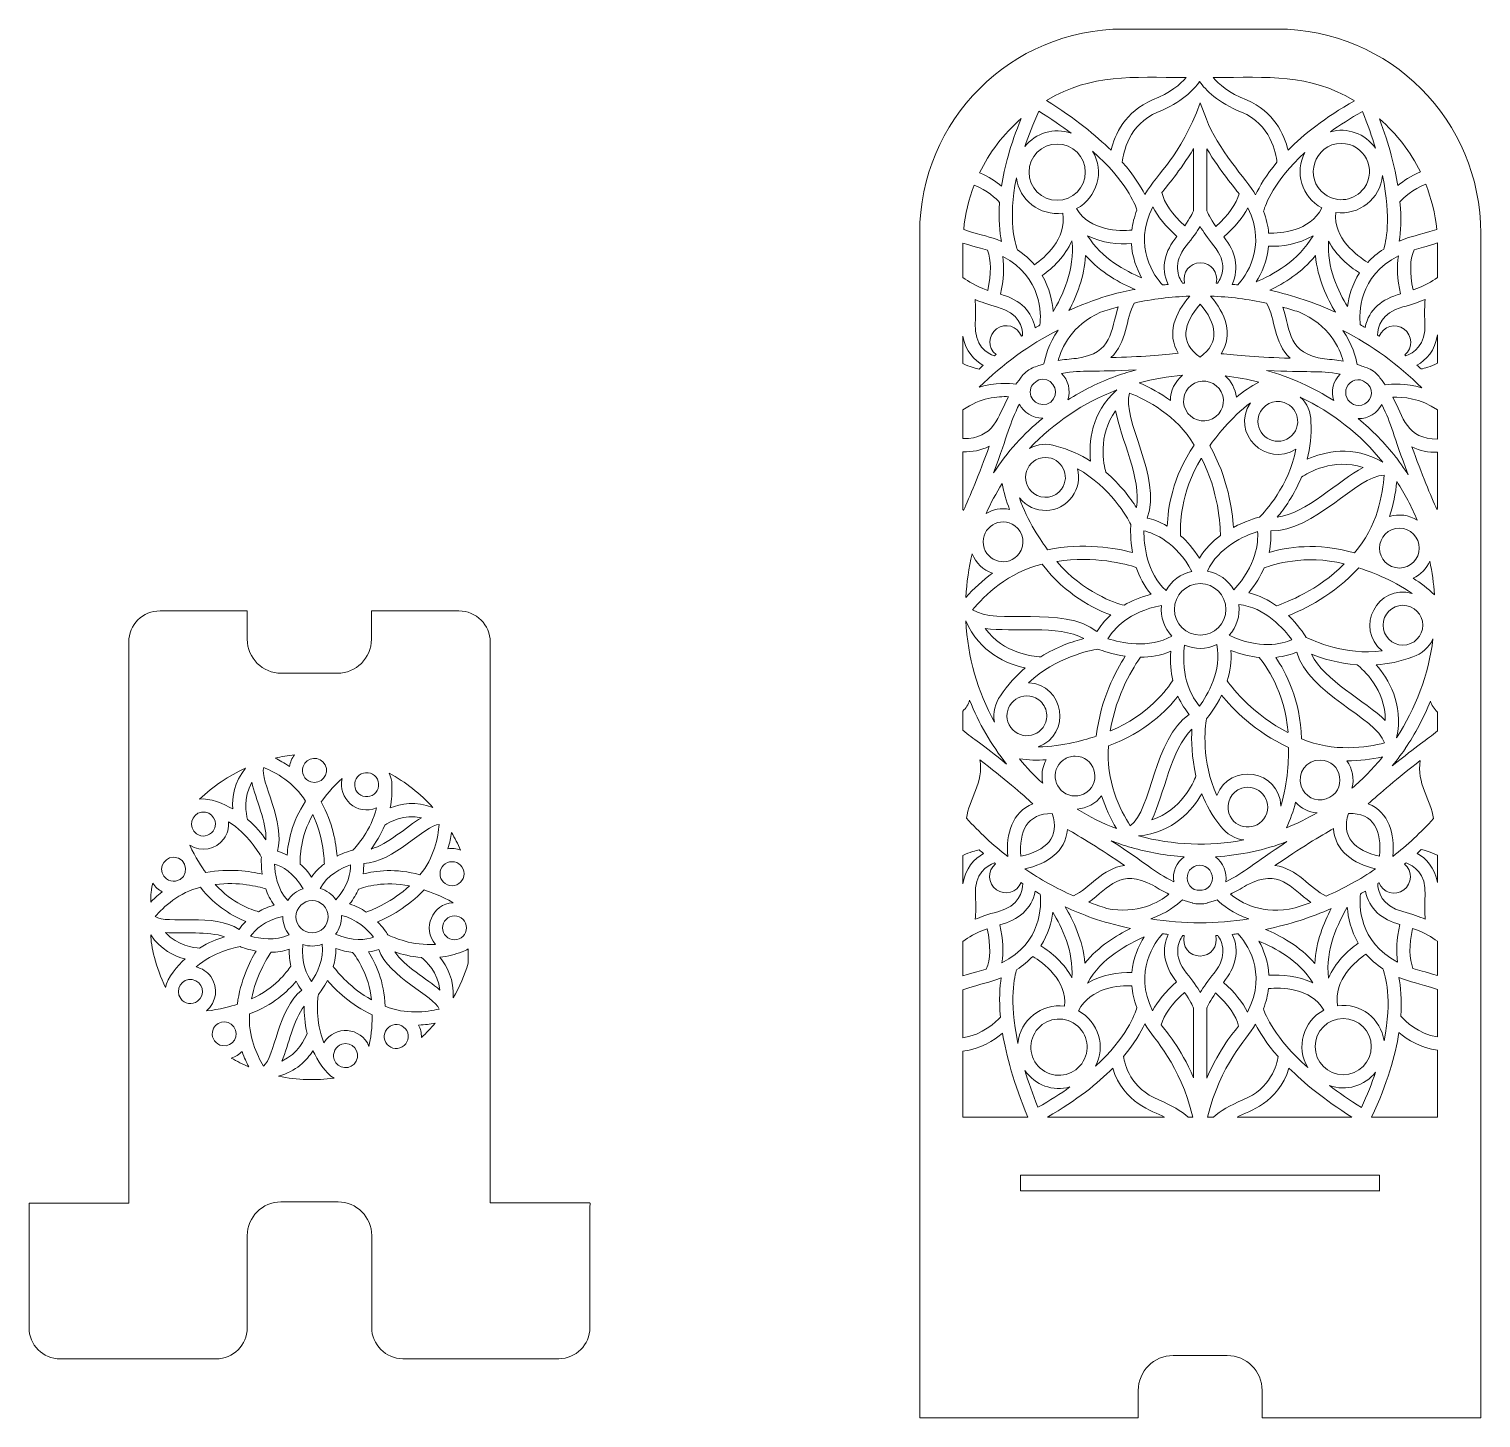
# Model space of a CAD drawing. Header units: inches. Extents: x 99 to 759, y 69 to 701.
import ezdxf

# ---------------------------------------------------------------- set-up
doc = ezdxf.new("R2010")
doc.units = ezdxf.units.IN
doc.header["$MEASUREMENT"] = 0
doc.layers.add('_U+0421_U+043B_U+043E_U+0439 1', color=7, linetype='Continuous')

# ---------------------------------------------------------------- blocks, each defined once
blk = doc.blocks.new('block 2')
at = {"layer": '_U+0421_U+043B_U+043E_U+0439 1', "color": 1, "lineweight": 9, "true_color": 0xff0000}
blk.add_lwpolyline([(713.13, 172.67), (549.69, 172.67), (549.69, 179.77), (713.03, 179.77), (713.03, 172.67), (713.13, 172.67)], dxfattribs=at)
for points, knots in [([(759.05, 608.11), (759.16, 659.44), (717.66, 701.04), (666.33, 701.04), (666.33, 701.04), (596.52, 701.04), (596.52, 701.04), (545.28, 701.04), (503.8, 659.56), (503.8, 608.31), (503.8, 608.31), (503.8, 69.39), (503.8, 69.39), (503.8, 69.39), (603.25, 69.39), (603.25, 69.39), (603.25, 69.39), (603.25, 81.92), (603.25, 81.92), (603.25, 90.67), (610.37, 97.79), (619.11, 97.79), (619.11, 97.79), (643.74, 97.79), (643.74, 97.79), (652.49, 97.79), (659.6, 90.67), (659.6, 81.92), (659.6, 81.92), (659.6, 69.39), (659.6, 69.39), (659.6, 69.39), (759.05, 69.39), (759.05, 69.39), (759.05, 69.39), (759.05, 608.11), (759.05, 608.11), (759.05, 608.11), (759.05, 608.11), (759.05, 608.11)], [0, 0, 0, 0, 1, 1, 1, 2, 2, 2, 3, 3, 3, 4, 4, 4, 5, 5, 5, 6, 6, 6, 7, 7, 7, 8, 8, 8, 9, 9, 9, 10, 10, 10, 11, 11, 11, 12, 12, 12, 13, 13, 13, 13]), ([(624.97, 678.98), (622.44, 675.96), (617.88, 672.04), (609.8, 668.78), (597.22, 663.7), (592.58, 652.86), (590.87, 645.9), (584.01, 652.69), (574.55, 660.4), (561.53, 668.58), (582.79, 681.01), (599.81, 678.98), (624.97, 678.98)], [0, 0, 0, 0, 1, 1, 1, 2, 2, 2, 3, 3, 3, 4, 4, 4, 4]), ([(701.64, 668.4), (688.09, 660.73), (678.37, 652.99), (671.41, 645.98), (669.69, 652.94), (665.04, 663.72), (652.5, 668.78), (644.42, 672.04), (639.86, 675.97), (637.34, 678.98), (662.93, 678.98), (680.2, 681.07), (701.64, 668.4)], [0, 0, 0, 0, 1, 1, 1, 2, 2, 2, 3, 3, 3, 4, 4, 4, 4]), ([(631.15, 677.2), (633.9, 673.2), (639.42, 667.59), (650.26, 663.22), (663.49, 657.87), (665.91, 644.4), (666.34, 640.44), (661.39, 634.57), (658.42, 629.45), (656.65, 625.63), (652.68, 632.2), (638.99, 647.22), (634.24, 659.98), (634.24, 659.98), (631.48, 667.54), (631.48, 667.54), (621.86, 642.18), (612.64, 636.36), (606.21, 625.82), (604.36, 629.5), (601.23, 634.52), (595.98, 640.5), (596.42, 644.53), (598.88, 657.9), (612.05, 663.22), (622.88, 667.59), (628.41, 673.2), (631.15, 677.2)], [0, 0, 0, 0, 1, 1, 1, 2, 2, 2, 3, 3, 3, 4, 4, 4, 5, 5, 5, 6, 6, 6, 7, 7, 7, 8, 8, 8, 9, 9, 9, 9]), ([(551.65, 647.6), (553.31, 652.58), (555.4, 657.93), (558.05, 663.69), (563.58, 660.23), (568.41, 656.86), (572.67, 653.63), (564.92, 656.41), (556.58, 653.83), (551.65, 647.6)], [0, 0, 0, 0, 1, 1, 1, 2, 2, 2, 3, 3, 3, 3]), ([(690.66, 654.31), (694.92, 657.36), (699.74, 660.46), (705.24, 663.54), (707.68, 657.49), (709.61, 651.93), (711.16, 646.81), (706.49, 653.66), (698.23, 656.4), (690.66, 654.31)], [0, 0, 0, 0, 1, 1, 1, 2, 2, 2, 3, 3, 3, 3]), ([(550.03, 660.33), (545.03, 648.38), (542.33, 638.13), (541.01, 629.58), (538.56, 631.63), (535.19, 633.96), (531.03, 635.62), (535.49, 644.85), (541.77, 653.18), (550.03, 660.33)], [0, 0, 0, 0, 1, 1, 1, 2, 2, 2, 3, 3, 3, 3]), ([(731.61, 636.04), (727.31, 634.36), (723.84, 631.96), (721.34, 629.85), (719.98, 638.19), (717.43, 648.26), (712.97, 660.21), (720.94, 653.27), (727.12, 645.18), (731.61, 636.04)], [0, 0, 0, 0, 1, 1, 1, 2, 2, 2, 3, 3, 3, 3]), ([(579.15, 635.95), (579.15, 628.9), (573.41, 623.17), (566.36, 623.17), (559.31, 623.17), (553.57, 628.9), (553.57, 635.95), (553.57, 643), (559.31, 648.74), (566.36, 648.74), (573.41, 648.74), (579.15, 643), (579.15, 635.95)], [0, 0, 0, 0, 1, 1, 1, 2, 2, 2, 3, 3, 3, 4, 4, 4, 4]), ([(695.68, 649.01), (706.06, 649.01), (712.14, 637.15), (706.01, 628.71), (701.85, 622.99), (693.86, 621.72), (688.15, 625.88), (678.24, 633.07), (683.21, 649.01), (695.68, 649.01)], [0, 0, 0, 0, 1, 1, 1, 2, 2, 2, 3, 3, 3, 3]), ([(602.66, 618.74), (601.41, 615.55), (600.67, 612.49), (600.33, 609.58), (594.88, 609.15), (581.04, 609.16), (575.22, 619.39), (584.57, 624.42), (588.02, 636.23), (582.5, 645.52), (597.78, 631.7), (601.81, 621.48), (602.66, 618.74)], [0, 0, 0, 0, 1, 1, 1, 2, 2, 2, 3, 3, 3, 4, 4, 4, 4]), ([(628.4, 618.44), (627.97, 617.49), (626.79, 615.05), (624.42, 611.57), (618.53, 616.89), (615.05, 621.95), (614.02, 626.64), (615.81, 629.03), (622.25, 636.48), (628.42, 646.67), (628.42, 646.67), (628.4, 618.44), (628.4, 618.44)], [0, 0, 0, 0, 1, 1, 1, 2, 2, 2, 3, 3, 3, 4, 4, 4, 4]), ([(638.53, 611.3), (636.04, 614.93), (634.82, 617.47), (634.4, 618.43), (634.4, 618.43), (634.42, 646.59), (634.42, 646.59), (640.7, 636.16), (647.1, 628.88), (649.12, 626.13), (647.93, 621.5), (644.38, 616.53), (638.53, 611.3)], [0, 0, 0, 0, 1, 1, 1, 2, 2, 2, 3, 3, 3, 4, 4, 4, 4]), ([(686.79, 619.68), (681.29, 608.91), (668.1, 608.1), (662.56, 608.27), (662.3, 611.42), (661.59, 614.76), (660.27, 618.24), (661.07, 621.07), (664.85, 631.82), (679.02, 644.9), (674.35, 636), (677.47, 624.7), (686.79, 619.68)], [0, 0, 0, 0, 1, 1, 1, 2, 2, 2, 3, 3, 3, 4, 4, 4, 4]), ([(714.91, 600.96), (712.03, 599.11), (709.63, 597.07), (707.64, 594.92), (702.98, 597.77), (691.8, 605.92), (693.09, 617.62), (703.75, 616.16), (713.36, 623.83), (714.34, 634.48), (718.59, 614.32), (715.83, 603.68), (714.91, 600.96)], [0, 0, 0, 0, 1, 1, 1, 2, 2, 2, 3, 3, 3, 4, 4, 4, 4]), ([(528.65, 630.11), (534.5, 627.79), (538.6, 623.81), (540.17, 622.11), (539.62, 614.46), (540.22, 608.57), (541.03, 604.46), (535.22, 606.9), (532.97, 606.87), (523.82, 609.87), (524.5, 616.87), (526.14, 623.66), (528.65, 630.11)], [0, 0, 0, 0, 1, 1, 1, 2, 2, 2, 3, 3, 3, 4, 4, 4, 4]), ([(547.78, 633.32), (549.18, 623.42), (558.33, 615.91), (568.91, 617.36), (570.79, 605.41), (560.59, 597), (556.01, 593.88), (553.94, 596.28), (551.4, 598.56), (548.28, 600.61), (547.24, 603.35), (543.92, 614.24), (547.78, 633.32)], [0, 0, 0, 0, 1, 1, 1, 2, 2, 2, 3, 3, 3, 4, 4, 4, 4]), ([(722.29, 622.49), (723.91, 624.24), (728.07, 628.26), (734.04, 630.53), (736.63, 623.98), (738.32, 617.08), (739.02, 609.95), (729.83, 606.95), (727.69, 607), (721.94, 604.6), (722.61, 608.67), (723.03, 614.57), (722.29, 622.49)], [0, 0, 0, 0, 1, 1, 1, 2, 2, 2, 3, 3, 3, 4, 4, 4, 4]), ([(616.81, 584.92), (615.95, 584.83), (615.1, 584.74), (614.24, 584.64), (610.93, 588.28), (600.43, 601.97), (609.94, 620.23), (612.05, 615.8), (615.66, 611.34), (620.82, 606.74), (615.43, 600.04), (613.22, 592.69), (616.81, 584.92)], [0, 0, 0, 0, 1, 1, 1, 2, 2, 2, 3, 3, 3, 4, 4, 4, 4]), ([(648.52, 584.66), (647.66, 584.76), (646.8, 584.85), (645.94, 584.93), (649.42, 592.49), (647.42, 599.99), (642.13, 606.48), (647.26, 610.99), (650.89, 615.37), (653.07, 619.71), (662.11, 601.73), (651.81, 588.28), (648.52, 584.66)], [0, 0, 0, 0, 1, 1, 1, 2, 2, 2, 3, 3, 3, 4, 4, 4, 4]), ([(631.38, 611.31), (632.79, 608.97), (634.8, 605.97), (637.62, 602.51), (644.06, 594.62), (641.38, 588.36), (639.34, 585.43), (639.12, 585.45), (638.89, 585.45), (638.67, 585.46), (639.94, 590.24), (636.33, 594.79), (631.52, 594.79), (626.71, 594.79), (623.09, 590.25), (624.36, 585.47), (624.05, 585.46), (623.73, 585.44), (623.42, 585.43), (621.37, 588.35), (618.69, 594.62), (625.12, 602.51), (627.95, 605.97), (629.97, 608.97), (631.38, 611.31)], [0, 0, 0, 0, 1, 1, 1, 2, 2, 2, 3, 3, 3, 4, 4, 4, 5, 5, 5, 6, 6, 6, 7, 7, 7, 8, 8, 8, 8]), ([(534.64, 600.43), (536.4, 595.99), (536.45, 589.87), (534.79, 582.2), (528.32, 584.5), (526.45, 586.06), (523.46, 588.07), (523.46, 607.03), (523.45, 601.32), (523.49, 603.67), (529.84, 601.66), (531.68, 601.38), (534.64, 600.43)], [0, 0, 0, 0, 1, 1, 1, 2, 2, 2, 3, 3, 3, 4, 4, 4, 4]), ([(573.06, 604.77), (574.64, 591.89), (568.47, 579.19), (564.51, 572.57), (564.16, 577.22), (562.93, 583.19), (559.51, 588.98), (564.35, 592.26), (570.06, 597.74), (573.06, 604.77)], [0, 0, 0, 0, 1, 1, 1, 2, 2, 2, 3, 3, 3, 3]), ([(600.14, 603.51), (600.5, 597.29), (602.52, 591.99), (604.73, 587.95), (597.53, 590.89), (586.47, 596.79), (580.23, 606.96), (586.76, 603.71), (594.37, 603.08), (600.14, 603.51)], [0, 0, 0, 0, 1, 1, 1, 2, 2, 2, 3, 3, 3, 3]), ([(682.75, 607.06), (676.47, 595.71), (664.01, 589.06), (656.91, 586.04), (659.35, 590), (661.87, 595.55), (662.51, 602.25), (668.35, 602.06), (676.2, 603.13), (682.75, 607.06)], [0, 0, 0, 0, 1, 1, 1, 2, 2, 2, 3, 3, 3, 3]), ([(698.49, 574.82), (694.39, 581.42), (688.9, 592.69), (689.83, 604.62), (693.21, 598.15), (699, 593.16), (703.92, 590.12), (700.55, 584.87), (699.07, 579.39), (698.49, 574.82)], [0, 0, 0, 0, 1, 1, 1, 2, 2, 2, 3, 3, 3, 3]), ([(739.4, 588.06), (736.4, 586.11), (734.52, 584.61), (728.3, 582.37), (726.67, 590.13), (726.82, 596.27), (728.74, 600.67), (731.81, 601.61), (733.46, 601.89), (739.36, 603.76), (739.41, 601.27), (739.4, 606.64), (739.4, 588.06)], [0, 0, 0, 0, 1, 1, 1, 2, 2, 2, 3, 3, 3, 4, 4, 4, 4]), ([(558.52, 566.45), (557.78, 566.03), (557.03, 565.62), (556.29, 565.19), (554.91, 572.21), (550, 577.89), (540.54, 580.43), (542.03, 587.08), (542.39, 592.76), (541.61, 597.55), (559.59, 588.26), (559.05, 571.18), (558.52, 566.45)], [0, 0, 0, 0, 1, 1, 1, 2, 2, 2, 3, 3, 3, 4, 4, 4, 4]), ([(579.28, 598.1), (586.16, 590.21), (595.23, 585.35), (601.78, 582.63), (594.63, 581.17), (588.5, 580.45), (571.72, 573.07), (575.06, 579.33), (578.76, 588.3), (579.28, 598.1)], [0, 0, 0, 0, 1, 1, 1, 2, 2, 2, 3, 3, 3, 3]), ([(692.93, 572.35), (683.9, 576.45), (673.86, 579.89), (663.11, 582.23), (669.48, 585.33), (677.71, 590.41), (683.87, 598), (684.79, 587.62), (689.24, 578.4), (692.93, 572.35)], [0, 0, 0, 0, 1, 1, 1, 2, 2, 2, 3, 3, 3, 3]), ([(721.67, 597.87), (720.78, 593.05), (721.08, 587.33), (722.55, 580.58), (714.24, 578.32), (708.16, 573.68), (706.49, 565.31), (705.74, 565.75), (704.99, 566.18), (704.24, 566.61), (703.7, 571.52), (703.3, 588.7), (721.67, 597.87)], [0, 0, 0, 0, 1, 1, 1, 2, 2, 2, 3, 3, 3, 4, 4, 4, 4]), ([(539.22, 574.57), (549.13, 571.95), (550.6, 565.23), (550.65, 561.69), (550.47, 561.57), (550.29, 561.46), (550.11, 561.34), (548.36, 565.98), (542.73, 567.57), (538.82, 564.72), (534.93, 561.9), (534.67, 556.08), (538.53, 552.96), (538.28, 552.77), (538.05, 552.57), (537.81, 552.38), (534.44, 553.53), (528.54, 557.01), (529.11, 567.22), (529.36, 571.68), (529.23, 575.29), (529, 578.01), (531.51, 576.95), (534.91, 575.71), (539.22, 574.57)], [0, 0, 0, 0, 1, 1, 1, 2, 2, 2, 3, 3, 3, 4, 4, 4, 5, 5, 5, 6, 6, 6, 7, 7, 7, 8, 8, 8, 8]), ([(626.64, 579.57), (619.88, 571.76), (616.07, 562.36), (621.48, 553.57), (615.15, 552.9), (603.85, 551.91), (590.83, 551.59), (598.32, 558.61), (597.45, 569.17), (601.46, 576.44), (609.69, 578.22), (618.11, 579.28), (626.64, 579.57)], [0, 0, 0, 0, 1, 1, 1, 2, 2, 2, 3, 3, 3, 4, 4, 4, 4]), ([(631.39, 551.86), (621.91, 558.3), (623.68, 567.15), (631.41, 575.92), (638.95, 567.22), (640.55, 558.38), (631.39, 551.86)], [0, 0, 0, 0, 1, 1, 1, 2, 2, 2, 2]), ([(661.63, 576.38), (665.76, 569.08), (664.81, 558.42), (672.37, 551.35), (658.84, 551.67), (647.18, 552.74), (641, 553.4), (646.48, 562.22), (642.96, 571.62), (636.18, 579.57), (644.79, 579.28), (653.31, 578.2), (661.63, 576.38)], [0, 0, 0, 0, 1, 1, 1, 2, 2, 2, 3, 3, 3, 4, 4, 4, 4]), ([(733.66, 567.28), (734.23, 557.11), (728.37, 553.62), (725, 552.45), (724.83, 552.59), (724.66, 552.74), (724.49, 552.88), (728.32, 555.99), (728.07, 561.8), (724.18, 564.62), (720.31, 567.43), (714.71, 565.92), (712.92, 561.3), (712.65, 561.48), (712.39, 561.65), (712.12, 561.82), (712.19, 565.39), (713.71, 572.03), (723.55, 574.63), (727.86, 575.77), (731.26, 577), (733.78, 578.07), (733.54, 575.35), (733.41, 571.74), (733.66, 567.28)], [0, 0, 0, 0, 1, 1, 1, 2, 2, 2, 3, 3, 3, 4, 4, 4, 5, 5, 5, 6, 6, 6, 7, 7, 7, 8, 8, 8, 8]), ([(586.09, 572.21), (588.76, 573.1), (591.45, 573.92), (594.17, 574.66), (590.45, 563.74), (591.94, 553.76), (575.17, 551.24), (572.02, 551.02), (569.23, 550.68), (566.8, 550.26), (568.35, 555.98), (572.93, 566.33), (586.09, 572.21)], [0, 0, 0, 0, 1, 1, 1, 2, 2, 2, 3, 3, 3, 4, 4, 4, 4]), ([(696.44, 550.01), (693.99, 550.43), (691.19, 550.78), (688.02, 550.99), (671.17, 553.53), (672.76, 563.6), (668.97, 574.58), (671.41, 573.9), (673.84, 573.17), (676.24, 572.37), (690.22, 566.57), (694.9, 555.87), (696.44, 550.01)], [0, 0, 0, 0, 1, 1, 1, 2, 2, 2, 3, 3, 3, 4, 4, 4, 4]), ([(566.85, 564.12), (562.52, 557.96), (560.91, 551.87), (560.33, 548.74), (560.33, 548.73), (555.8, 547.23), (555.8, 547.23), (555.8, 547.23), (555.8, 547.23), (555.8, 547.23), (553.89, 546.6), (551.49, 544.8), (550.4, 543.3), (550.4, 543.3), (550.41, 543.3), (550.41, 543.3), (550.41, 543.3), (547.6, 539.5), (547.6, 539.49), (544.44, 539.96), (538.15, 540.37), (530.91, 538.14), (541.52, 548.66), (553.66, 557.42), (566.85, 564.12)], [0, 0, 0, 0, 1, 1, 1, 2, 2, 2, 3, 3, 3, 4, 4, 4, 5, 5, 5, 6, 6, 6, 7, 7, 7, 8, 8, 8, 8]), ([(715.59, 539.25), (715.59, 539.25), (712.79, 543.05), (712.79, 543.06), (712.79, 543.06), (712.79, 543.06), (712.79, 543.06), (711.54, 544.74), (709.04, 546.43), (707.4, 546.99), (707.4, 546.99), (707.37, 546.92), (707.37, 546.92), (704.21, 548.02), (704.62, 547.95), (702.86, 548.49), (702.28, 551.64), (700.65, 557.77), (696.28, 563.96), (709.46, 557.22), (721.6, 548.45), (732.19, 537.9), (724.98, 540.11), (718.74, 539.71), (715.59, 539.25)], [0, 0, 0, 0, 1, 1, 1, 2, 2, 2, 3, 3, 3, 4, 4, 4, 5, 5, 5, 6, 6, 6, 7, 7, 7, 8, 8, 8, 8]), ([(739.4, 549.05), (736.24, 547.52), (733.47, 546.77), (731.95, 546.44), (731.32, 547.02), (730.68, 547.59), (730.04, 548.16), (734.19, 550.48), (738.28, 554.78), (739.4, 561.96), (739.4, 561.96), (739.4, 549.05), (739.4, 549.05), (739.4, 549.05), (739.4, 549.05), (739.4, 549.05)], [0, 0, 0, 0, 1, 1, 1, 2, 2, 2, 3, 3, 3, 4, 4, 4, 5, 5, 5, 5]), ([(523.46, 561.39), (524.68, 554.5), (528.69, 550.35), (532.75, 548.09), (532.11, 547.52), (531.47, 546.95), (530.84, 546.37), (529.33, 546.69), (526.59, 547.42), (523.46, 548.93), (523.46, 548.93), (523.46, 561.39), (523.46, 561.39)], [0, 0, 0, 0, 1, 1, 1, 2, 2, 2, 3, 3, 3, 4, 4, 4, 4]), ([(554.33, 537.92), (554.88, 539.6), (557.62, 541.83), (559.72, 541.83), (565.21, 541.83), (567.69, 534.91), (563.41, 531.42), (558.83, 528), (552.57, 532.49), (554.33, 537.92)], [0, 0, 0, 0, 1, 1, 1, 2, 2, 2, 3, 3, 3, 3]), ([(602.28, 546.04), (599.83, 545.38), (596.35, 544.34), (593.1, 543.18), (593.1, 543.18), (593.1, 543.16), (593.1, 543.16), (585.36, 540.35), (578.02, 536.72), (571.17, 532.37), (572.64, 536.83), (571.35, 541.39), (568.37, 544.42), (578.45, 546.11), (582.7, 544.98), (602.28, 546.04)], [0, 0, 0, 0, 1, 1, 1, 2, 2, 2, 3, 3, 3, 4, 4, 4, 5, 5, 5, 5]), ([(617.88, 532.08), (613.21, 535.48), (608.75, 537.94), (603.65, 540.19), (610.03, 541.91), (616.64, 543.06), (623.43, 543.57), (619.91, 540.71), (617.94, 536.48), (617.88, 532.08)], [0, 0, 0, 0, 1, 1, 1, 2, 2, 2, 3, 3, 3, 3]), ([(628.83, 539.97), (633.27, 542.23), (638.72, 540.48), (640.99, 536.01), (643.26, 531.56), (641.49, 526.11), (637.04, 523.84), (632.57, 521.57), (627.14, 523.35), (624.87, 527.8), (622.6, 532.24), (624.36, 537.69), (628.83, 539.97)], [0, 0, 0, 0, 1, 1, 1, 2, 2, 2, 3, 3, 3, 4, 4, 4, 4]), ([(647.87, 533.61), (647.43, 537.49), (645.56, 540.87), (642.81, 543.26), (648.03, 542.7), (653.14, 541.77), (658.1, 540.49), (654.46, 538.61), (651.02, 536.21), (647.87, 533.61)], [0, 0, 0, 0, 1, 1, 1, 2, 2, 2, 3, 3, 3, 3]), ([(692.2, 532.05), (682.85, 538.05), (672.57, 542.71), (661.61, 545.76), (680.61, 544.76), (685.13, 545.85), (695.11, 544.13), (691.98, 541.02), (690.78, 536.39), (692.2, 532.05)], [0, 0, 0, 0, 1, 1, 1, 2, 2, 2, 3, 3, 3, 3]), ([(708.77, 538.23), (710.63, 534.33), (707.75, 529.86), (703.48, 529.86), (700.24, 529.86), (697.61, 532.49), (697.61, 535.72), (697.61, 539.27), (700.78, 542.1), (704.43, 541.5), (706.41, 540.63), (707.02, 540.26), (708.77, 538.23)], [0, 0, 0, 0, 1, 1, 1, 2, 2, 2, 3, 3, 3, 4, 4, 4, 4]), ([(593.53, 536.91), (581.65, 526.42), (580.67, 512.95), (581.52, 504.57), (577.01, 507.4), (571.8, 509.81), (565.88, 511.39), (561.87, 512.75), (557.48, 512.33), (553.81, 510.33), (564.78, 521.95), (578.33, 531.12), (593.53, 536.91)], [0, 0, 0, 0, 1, 1, 1, 2, 2, 2, 3, 3, 3, 4, 4, 4, 4]), ([(628.7, 511.81), (618.71, 497.24), (616.69, 482.89), (616.45, 474.97), (612.95, 477), (609.75, 478.09), (607.35, 478.67), (614.12, 497.26), (595.54, 523.48), (599.27, 535.51), (606.92, 532.48), (620.75, 525.4), (628.7, 511.81)], [0, 0, 0, 0, 1, 1, 1, 2, 2, 2, 3, 3, 3, 4, 4, 4, 4]), ([(523.46, 527.81), (531.42, 533.45), (539.46, 534.09), (544.15, 533.82), (539.45, 524.98), (537.81, 514.57), (523.46, 514.8), (523.46, 514.8), (523.46, 527.81), (523.46, 527.81), (523.46, 527.81), (523.46, 527.81), (523.46, 527.81)], [0, 0, 0, 0, 1, 1, 1, 2, 2, 2, 3, 3, 3, 4, 4, 4, 4]), ([(549.2, 530.5), (551.15, 526.75), (555.07, 524.1), (559.77, 524.1), (551.12, 516.97), (543.56, 508.57), (537.35, 499.19), (544.26, 517.15), (544.52, 521.52), (549.2, 530.5)], [0, 0, 0, 0, 1, 1, 1, 2, 2, 2, 3, 3, 3, 3]), ([(674.98, 510.01), (671.76, 493.24), (660.94, 481.59), (658.44, 479.08), (656.53, 478.59), (651.78, 477.2), (646.51, 474.38), (646.07, 482.14), (644.07, 497.01), (635.79, 511.51), (638.33, 515.1), (645.36, 524.38), (654.32, 531.04), (645.01, 517.32), (661.46, 501.23), (674.98, 510.01)], [0, 0, 0, 0, 1, 1, 1, 2, 2, 2, 3, 3, 3, 4, 4, 4, 5, 5, 5, 5]), ([(670.88, 514.55), (663.74, 510.92), (655.67, 517.75), (658.16, 525.41), (659.7, 530.15), (664.81, 532.76), (669.56, 531.22), (677.23, 528.73), (678.01, 518.19), (670.88, 514.55)], [0, 0, 0, 0, 1, 1, 1, 2, 2, 2, 3, 3, 3, 3]), ([(680.16, 505.42), (681.46, 510.59), (682.15, 516.29), (681.82, 522.41), (681.87, 526.69), (680.07, 530.77), (676.98, 533.64), (691.62, 526.71), (704.43, 516.54), (714.51, 504.07), (700.91, 512.03), (687.85, 508.82), (680.16, 505.42)], [0, 0, 0, 0, 1, 1, 1, 2, 2, 2, 3, 3, 3, 4, 4, 4, 4]), ([(726.09, 498.3), (724.53, 500.7), (721.23, 505.34), (720.46, 506.34), (720.46, 506.34), (720.4, 506.3), (720.4, 506.3), (715.37, 512.75), (709.66, 518.64), (703.37, 523.86), (707.96, 523.81), (711.99, 526.4), (714, 530.25), (718.74, 521.15), (718.96, 516.75), (726.09, 498.3)], [0, 0, 0, 0, 1, 1, 1, 2, 2, 2, 3, 3, 3, 4, 4, 4, 5, 5, 5, 5]), ([(739.4, 514.55), (725.42, 514.44), (723.67, 524.84), (719.05, 533.55), (723.68, 533.79), (731.58, 533.17), (739.4, 527.79), (739.4, 527.79), (739.4, 514.55), (739.4, 514.55)], [0, 0, 0, 0, 1, 1, 1, 2, 2, 2, 3, 3, 3, 3]), ([(602.43, 483.38), (599.68, 487.73), (595.12, 493.87), (588.5, 499.46), (587.56, 502.82), (584.64, 516.08), (592.97, 527.48), (595.06, 515.13), (604.91, 496.3), (602.43, 483.38)], [0, 0, 0, 0, 1, 1, 1, 2, 2, 2, 3, 3, 3, 3]), ([(535.44, 511.35), (530.95, 498.59), (526.33, 487.83), (523.79, 482.15), (523.68, 482.28), (523.57, 482.41), (523.46, 482.54), (523.46, 482.54), (523.46, 508.82), (523.46, 508.82), (527.72, 508.75), (531.65, 509.26), (535.44, 511.35)], [0, 0, 0, 0, 1, 1, 1, 2, 2, 2, 3, 3, 3, 4, 4, 4, 4]), ([(739.1, 482.58), (736.51, 488.4), (732.08, 498.83), (727.75, 511.1), (731.4, 509.09), (735.23, 508.53), (739.4, 508.56), (739.4, 508.56), (739.4, 482.93), (739.4, 482.93), (739.3, 482.81), (739.2, 482.7), (739.1, 482.58)], [0, 0, 0, 0, 1, 1, 1, 2, 2, 2, 3, 3, 3, 4, 4, 4, 4]), ([(568.35, 491.83), (565.42, 487.79), (559.75, 486.89), (555.71, 489.83), (548.64, 494.96), (552.3, 506.19), (561.04, 506.19), (568.37, 506.19), (572.7, 497.81), (568.35, 491.83)], [0, 0, 0, 0, 1, 1, 1, 2, 2, 2, 3, 3, 3, 3]), ([(631.94, 505.8), (631.94, 505.8), (631.98, 505.72), (631.98, 505.72), (631.98, 505.72), (632.04, 505.82), (632.04, 505.82), (639.8, 490.67), (640.58, 475.35), (640.62, 470.67), (637.05, 468.03), (633.63, 464.67), (631.07, 460.42), (628.38, 464.71), (625.45, 468.04), (622.51, 470.6), (622.28, 474.79), (622.2, 489.99), (631.94, 505.8)], [0, 0, 0, 0, 1, 1, 1, 2, 2, 2, 3, 3, 3, 4, 4, 4, 5, 5, 5, 6, 6, 6, 6]), ([(666.47, 478.99), (669.76, 482.95), (674.19, 489.19), (677.46, 497.22), (680.41, 499.2), (692.02, 506.1), (705.5, 501.62), (694.39, 495.82), (679.53, 480.62), (666.47, 478.99)], [0, 0, 0, 0, 1, 1, 1, 2, 2, 2, 3, 3, 3, 3]), ([(599.86, 475.77), (599.74, 473.8), (599.59, 468.85), (600.64, 462.98), (593.13, 464.95), (578.37, 467.65), (562.02, 464.25), (559.4, 467.78), (552.75, 477.33), (549.18, 487.9), (555.39, 479.93), (567.39, 480.3), (573.2, 488.3), (573.2, 488.3), (573.2, 488.3), (573.2, 488.3), (575.98, 492.12), (576.69, 496.83), (575.54, 501.07), (590.51, 492.83), (598.25, 478.93), (599.86, 475.77)], [0, 0, 0, 0, 1, 1, 1, 2, 2, 2, 3, 3, 3, 4, 4, 4, 5, 5, 5, 6, 6, 6, 7, 7, 7, 7]), ([(701.62, 462.79), (684.68, 467.79), (670.41, 465.28), (662.8, 463.05), (663.65, 467.01), (663.7, 470.39), (663.51, 472.86), (683.26, 472.16), (702.59, 497.94), (715.07, 498.1), (714.55, 489.89), (712.1, 474.55), (701.62, 462.79)], [0, 0, 0, 0, 1, 1, 1, 2, 2, 2, 3, 3, 3, 4, 4, 4, 4]), ([(541.36, 494.37), (542.02, 490.34), (543.24, 486.35), (544.74, 482.57), (540.92, 483.35), (537.14, 482.62), (534.01, 480.75), (536.14, 485.48), (538.6, 490.03), (541.36, 494.37)], [0, 0, 0, 0, 1, 1, 1, 2, 2, 2, 3, 3, 3, 3]), ([(717.56, 479.34), (719.34, 484.78), (720.3, 489.75), (720.87, 495.32), (724.51, 489.75), (727.64, 483.83), (730.19, 477.61), (726.37, 480.08), (721.74, 480.65), (717.56, 479.34)], [0, 0, 0, 0, 1, 1, 1, 2, 2, 2, 3, 3, 3, 3]), ([(547.06, 475.16), (551.1, 472.22), (552, 466.57), (549.06, 462.52), (544.3, 455.97), (534.05, 458.54), (532.8, 466.42), (531.54, 474.41), (540.59, 479.85), (547.06, 475.16)], [0, 0, 0, 0, 1, 1, 1, 2, 2, 2, 3, 3, 3, 3]), ([(605.79, 472.88), (610.65, 471.7), (620.44, 467.73), (627.62, 454.41), (622.58, 453.3), (618.33, 450.05), (615.9, 445.64), (606.99, 453.64), (605.83, 466.84), (605.79, 472.88)], [0, 0, 0, 0, 1, 1, 1, 2, 2, 2, 3, 3, 3, 3]), ([(634.74, 454.51), (639.6, 465.46), (651.79, 470.65), (657.52, 472.54), (657.9, 467.56), (657.15, 457.01), (646.7, 446.07), (644.15, 450.39), (639.84, 453.54), (634.74, 454.51)], [0, 0, 0, 0, 1, 1, 1, 2, 2, 2, 3, 3, 3, 3]), ([(713, 464.97), (713, 469.96), (717.06, 474.02), (722.05, 474.02), (727.03, 474.02), (731.09, 469.96), (731.09, 464.97), (731.09, 459.98), (727.03, 455.93), (722.05, 455.93), (717.06, 455.93), (713, 459.98), (713, 464.97)], [0, 0, 0, 0, 1, 1, 1, 2, 2, 2, 3, 3, 3, 4, 4, 4, 4]), ([(527.71, 462.4), (529.34, 458.18), (532.74, 454.99), (536.93, 453.58), (532.23, 450.18), (528.52, 446.69), (524.81, 442.55), (525.16, 449.36), (526.15, 455.99), (527.71, 462.4)], [0, 0, 0, 0, 1, 1, 1, 2, 2, 2, 3, 3, 3, 3]), ([(559.54, 457.6), (570.31, 443.6), (583.33, 437.24), (590.8, 434.57), (587.79, 431.87), (585.76, 429.16), (584.46, 427.05), (568.93, 439.2), (538.1, 429.73), (527.91, 436.94), (533.15, 443.27), (544.16, 454.24), (559.54, 457.6)], [0, 0, 0, 0, 1, 1, 1, 2, 2, 2, 3, 3, 3, 4, 4, 4, 4]), ([(566.26, 458.93), (583.07, 461.63), (597.89, 457.63), (602.35, 456.23), (603.76, 452.01), (605.9, 447.73), (609.15, 443.97), (604.24, 442.74), (600.17, 440.98), (596.82, 438.98), (592.77, 440.03), (578.32, 444.61), (566.26, 458.83), (566.26, 458.83), (566.34, 458.84), (566.34, 458.84), (566.34, 458.84), (566.26, 458.93), (566.26, 458.93)], [0, 0, 0, 0, 1, 1, 1, 2, 2, 2, 3, 3, 3, 4, 4, 4, 5, 5, 5, 6, 6, 6, 6]), ([(653.48, 444.66), (656.73, 448.54), (658.99, 452.36), (660.52, 455.94), (664.44, 457.46), (678.87, 462.23), (696.91, 457.85), (696.91, 457.85), (696.85, 457.79), (696.85, 457.79), (696.85, 457.79), (696.97, 457.76), (696.97, 457.76), (684.96, 445.7), (670.63, 440.23), (666.19, 438.74), (662.57, 441.33), (658.32, 443.53), (653.48, 444.66)], [0, 0, 0, 0, 1, 1, 1, 2, 2, 2, 3, 3, 3, 4, 4, 4, 5, 5, 5, 6, 6, 6, 6]), ([(714.23, 418.22), (697.28, 416.1), (682.85, 422.79), (679.69, 424.39), (678.63, 426.06), (675.84, 430.15), (671.54, 434.28), (678.77, 437.1), (692.3, 443.6), (703.53, 455.95), (707.72, 454.64), (718.72, 450.82), (727.82, 444.38), (712.07, 448.91), (701.59, 428.43), (714.23, 418.22)], [0, 0, 0, 0, 1, 1, 1, 2, 2, 2, 3, 3, 3, 4, 4, 4, 5, 5, 5, 5]), ([(737.97, 443.71), (735.06, 446.59), (731.72, 449.11), (728.28, 451.29), (731.69, 452.85), (734.42, 455.64), (735.9, 459.1), (736.95, 454.09), (737.65, 448.95), (737.97, 443.71)], [0, 0, 0, 0, 1, 1, 1, 2, 2, 2, 3, 3, 3, 3]), ([(631.43, 425.39), (624.96, 425.39), (619.71, 430.65), (619.71, 437.11), (619.71, 443.58), (624.96, 448.84), (631.43, 448.84), (637.89, 448.84), (643.15, 443.58), (643.15, 437.11), (643.15, 430.65), (637.89, 425.39), (631.43, 425.39)], [0, 0, 0, 0, 1, 1, 1, 2, 2, 2, 3, 3, 3, 4, 4, 4, 4]), ([(353.87, 167.13), (353.87, 167.13), (353.8, 167.13), (353.8, 167.13), (353.8, 167.13), (353.8, 167.23), (353.8, 167.23), (353.8, 167.23), (308.4, 167.23), (308.4, 167.23), (308.4, 167.23), (308.4, 422.23), (308.4, 422.23), (308.4, 430.03), (302.1, 436.43), (294.2, 436.43), (277.18, 436.43), (271.54, 436.43), (254.36, 436.43), (254.36, 436.43), (254.36, 423.53), (254.36, 423.53), (254.36, 414.97), (247.42, 408.03), (238.86, 408.03), (238.86, 408.03), (213.4, 408.03), (213.4, 408.03), (204.84, 408.03), (197.9, 414.97), (197.9, 423.53), (197.9, 423.53), (197.9, 436.43), (197.9, 436.43), (197.9, 436.43), (158.2, 436.43), (158.2, 436.43), (150.4, 436.43), (144, 430.13), (144, 422.23), (144, 422.23), (144, 167.13), (144, 167.13), (144, 167.13), (98.6, 167.13), (98.6, 167.13), (98.6, 167.13), (98.6, 110.43), (98.6, 110.43), (98.6, 102.63), (104.9, 96.23), (112.8, 96.23), (112.8, 96.23), (183.7, 96.23), (183.7, 96.23), (191.5, 96.23), (197.9, 102.53), (197.9, 110.43), (197.9, 110.43), (197.9, 152.34), (197.9, 152.34), (197.9, 160.78), (204.75, 167.63), (213.19, 167.63), (213.19, 167.63), (239.22, 167.63), (239.22, 167.63), (247.66, 167.63), (254.5, 160.78), (254.5, 152.34), (254.5, 152.34), (254.5, 110.53), (254.5, 110.53), (254.5, 102.73), (260.8, 96.33), (268.7, 96.33), (268.7, 96.33), (339.6, 96.33), (339.6, 96.33), (347.4, 96.33), (353.8, 102.63), (353.8, 110.53), (353.8, 170.87), (353.77, 166.24), (353.87, 167.13)], [0, 0, 0, 0, 1, 1, 1, 2, 2, 2, 3, 3, 3, 4, 4, 4, 5, 5, 5, 6, 6, 6, 7, 7, 7, 8, 8, 8, 9, 9, 9, 10, 10, 10, 11, 11, 11, 12, 12, 12, 13, 13, 13, 14, 14, 14, 15, 15, 15, 16, 16, 16, 17, 17, 17, 18, 18, 18, 19, 19, 19, 20, 20, 20, 21, 21, 21, 22, 22, 22, 23, 23, 23, 24, 24, 24, 25, 25, 25, 26, 26, 26, 27, 27, 27, 28, 28, 28, 28]), ([(589.48, 423.79), (592.07, 428.06), (598.83, 436.13), (613.79, 438.84), (613.28, 433.61), (615.09, 428.65), (618.53, 424.99), (608.16, 418.98), (595.22, 421.96), (589.48, 423.79)], [0, 0, 0, 0, 1, 1, 1, 2, 2, 2, 3, 3, 3, 3]), ([(644.66, 425.36), (647.97, 429.09), (649.66, 434.05), (648.99, 439.34), (660.92, 438.1), (669.61, 428.11), (673.19, 423.25), (668.57, 421.34), (658.3, 418.8), (644.66, 425.36)], [0, 0, 0, 0, 1, 1, 1, 2, 2, 2, 3, 3, 3, 3]), ([(723.66, 420.88), (718.68, 420.88), (714.62, 424.93), (714.62, 429.92), (714.62, 434.91), (718.68, 438.97), (723.66, 438.97), (728.65, 438.97), (732.71, 434.91), (732.71, 429.92), (732.71, 424.93), (728.65, 420.88), (723.66, 420.88)], [0, 0, 0, 0, 1, 1, 1, 2, 2, 2, 3, 3, 3, 4, 4, 4, 4]), ([(524.8, 431.91), (531.1, 417.38), (543.61, 412.27), (551.85, 410.49), (547.79, 407.09), (543.9, 402.92), (540.58, 397.81), (538.11, 394.55), (536.96, 390.25), (537.82, 385.84), (530.23, 399.64), (525.6, 415.28), (524.8, 431.91)], [0, 0, 0, 0, 1, 1, 1, 2, 2, 2, 3, 3, 3, 4, 4, 4, 4]), ([(578.47, 423.83), (573.48, 422.56), (566.23, 420.12), (558.87, 415.55), (555.39, 415.7), (541.87, 417.02), (533.6, 428.46), (545.99, 426.64), (566.95, 430.18), (578.47, 423.83)], [0, 0, 0, 0, 1, 1, 1, 2, 2, 2, 3, 3, 3, 3]), ([(720.77, 378.75), (724.16, 394.16), (717.06, 405.61), (711.45, 411.88), (716.77, 412.24), (722.4, 413.34), (728.12, 415.55), (732.22, 416.82), (735.56, 419.82), (737.33, 423.67), (735.26, 407.25), (729.44, 391.99), (720.77, 378.75)], [0, 0, 0, 0, 1, 1, 1, 2, 2, 2, 3, 3, 3, 4, 4, 4, 4]), ([(553.34, 403.74), (565.81, 415.41), (581.41, 418.48), (584.9, 419.04), (586.73, 418.31), (591.39, 416.66), (597.32, 415.84), (593.12, 409.3), (585.99, 396.09), (584.17, 379.49), (580.01, 378.08), (568.87, 374.7), (557.71, 374.57), (573.02, 380.16), (569.68, 402.88), (553.34, 403.74)], [0, 0, 0, 0, 1, 1, 1, 2, 2, 2, 3, 3, 3, 4, 4, 4, 5, 5, 5, 5]), ([(604.26, 415.36), (608.7, 415.4), (613.45, 416.11), (618.02, 418.04), (617.67, 412.99), (618.09, 408.58), (618.95, 404.78), (616.68, 401.25), (607.81, 388.91), (590.64, 381.85), (590.64, 381.85), (590.65, 381.93), (590.65, 381.93), (590.65, 381.93), (590.54, 381.89), (590.54, 381.89), (593.17, 398.7), (601.54, 411.55), (604.26, 415.36)], [0, 0, 0, 0, 1, 1, 1, 2, 2, 2, 3, 3, 3, 4, 4, 4, 5, 5, 5, 6, 6, 6, 6]), ([(631.14, 393.11), (627.91, 396.92), (622.32, 405.89), (624.34, 420.88), (628.87, 418.89), (634.15, 418.82), (638.97, 421.1), (641.48, 409.39), (634.67, 398.02), (631.14, 393.11)], [0, 0, 0, 0, 1, 1, 1, 2, 2, 2, 3, 3, 3, 3]), ([(671.32, 381.16), (656.14, 388.86), (646.5, 400.8), (643.71, 404.56), (645.05, 408.79), (645.84, 413.52), (645.42, 418.46), (650.11, 416.57), (654.44, 415.61), (658.32, 415.26), (660.98, 412), (669.97, 399.75), (671.38, 381.24), (671.38, 381.24), (671.31, 381.28), (671.31, 381.28), (671.31, 381.28), (671.32, 381.16), (671.32, 381.16)], [0, 0, 0, 0, 1, 1, 1, 2, 2, 2, 3, 3, 3, 4, 4, 4, 5, 5, 5, 6, 6, 6, 6]), ([(677.54, 378.29), (677.06, 395.94), (670.26, 408.74), (665.79, 415.29), (669.81, 415.7), (673.05, 416.7), (675.34, 417.64), (680.76, 398.69), (711.28, 388.19), (715.28, 376.41), (707.31, 374.36), (691.96, 371.96), (677.54, 378.29)], [0, 0, 0, 0, 1, 1, 1, 2, 2, 2, 3, 3, 3, 4, 4, 4, 4]), ([(682.08, 416.73), (686.86, 414.82), (694.16, 412.54), (702.8, 411.91), (705.53, 409.74), (715.69, 400.73), (715.65, 386.61), (706.7, 395.38), (687.67, 404.82), (682.08, 416.73)], [0, 0, 0, 0, 1, 1, 1, 2, 2, 2, 3, 3, 3, 3]), ([(561.52, 387.3), (560.27, 379.42), (550.02, 376.84), (545.26, 383.4), (540.54, 389.89), (546.04, 398.92), (553.99, 397.65), (556.38, 397.27), (558.48, 395.99), (559.9, 394.03), (559.9, 394.03), (559.9, 394.03), (559.9, 394.03), (561.32, 392.08), (561.89, 389.68), (561.52, 387.3)], [0, 0, 0, 0, 1, 1, 1, 2, 2, 2, 3, 3, 3, 4, 4, 4, 5, 5, 5, 5]), ([(599.6, 338.6), (595.2, 345.55), (588.17, 359.41), (589.73, 375.08), (606.37, 380.99), (616.44, 391.41), (621.29, 397.68), (622.93, 393.98), (624.88, 391.22), (626.48, 389.33), (610.14, 378.33), (609.57, 346.05), (599.6, 338.6)], [0, 0, 0, 0, 1, 1, 1, 2, 2, 2, 3, 3, 3, 4, 4, 4, 4]), ([(668.13, 347.69), (667.54, 364.15), (644.82, 367.63), (639.05, 352.52), (631.79, 367.99), (633.69, 383.78), (634.24, 387.28), (635.5, 388.81), (638.53, 392.72), (641.13, 398.1), (646.05, 392.08), (656.41, 381.22), (671.63, 374.36), (671.68, 369.97), (671.45, 358.34), (668.13, 347.69)], [0, 0, 0, 0, 1, 1, 1, 2, 2, 2, 3, 3, 3, 4, 4, 4, 5, 5, 5, 5]), ([(523.46, 382.11), (523.46, 382.11), (523.46, 390.88), (523.46, 390.88), (524.85, 392.21), (525.91, 393.88), (526.53, 395.76), (530.69, 385.24), (536.4, 375.49), (543.36, 366.79), (532.07, 375.94), (528.42, 378.06), (523.46, 382.11)], [0, 0, 0, 0, 1, 1, 1, 2, 2, 2, 3, 3, 3, 4, 4, 4, 4]), ([(724.78, 373.83), (724.78, 373.83), (724.73, 373.87), (724.73, 373.87), (729.28, 380.57), (733.14, 387.79), (736.18, 395.42), (736.72, 393.67), (737.83, 391.83), (739.4, 390.37), (739.4, 390.37), (739.4, 381.82), (739.4, 381.82), (734.36, 377.69), (730.48, 375.44), (718.81, 365.94), (720.87, 368.47), (724.09, 372.83), (724.78, 373.83)], [0, 0, 0, 0, 1, 1, 1, 2, 2, 2, 3, 3, 3, 4, 4, 4, 5, 5, 5, 6, 6, 6, 6]), ([(627.69, 382.64), (627.36, 377.5), (627.44, 369.86), (629.51, 361.44), (628.3, 358.18), (622.86, 345.73), (609.42, 341.4), (614.99, 352.63), (618.09, 373.65), (627.69, 382.64)], [0, 0, 0, 0, 1, 1, 1, 2, 2, 2, 3, 3, 3, 3]), ([(217.13, 365.66), (214.49, 367.46), (212.77, 368.38), (210.53, 369.47), (213.44, 370.15), (216.42, 370.67), (219.45, 370.99), (218.13, 369.32), (217.43, 367.56), (217.13, 365.66)], [0, 0, 0, 0, 1, 1, 1, 2, 2, 2, 3, 3, 3, 3]), ([(226.76, 358.73), (226.76, 358.73), (226.76, 358.73), (226.76, 358.73), (223.89, 359.66), (222.32, 362.74), (223.25, 365.61), (224.76, 370.23), (231.12, 370.71), (233.32, 366.4), (235.53, 362.05), (231.35, 357.23), (226.76, 358.73)], [0, 0, 0, 0, 1, 1, 1, 2, 2, 2, 3, 3, 3, 4, 4, 4, 4]), ([(569.17, 368.63), (570.74, 369.76), (572.58, 370.36), (574.47, 370.36), (583.22, 370.36), (586.9, 359.14), (579.81, 353.99), (577.85, 352.57), (575.46, 351.99), (573.08, 352.37), (565.12, 353.63), (562.7, 363.92), (569.17, 368.63)], [0, 0, 0, 0, 1, 1, 1, 2, 2, 2, 3, 3, 3, 4, 4, 4, 4]), ([(698.2, 368.24), (703.99, 368.23), (709.01, 368.87), (714.4, 370.03), (710.21, 364.86), (705.56, 360.09), (700.49, 355.78), (701.63, 360.17), (700.71, 364.71), (698.2, 368.24)], [0, 0, 0, 0, 1, 1, 1, 2, 2, 2, 3, 3, 3, 3]), ([(191.25, 346.4), (187.48, 348.55), (180.57, 351.5), (176.21, 350.83), (182.29, 356.65), (189.35, 361.44), (197.12, 364.93), (191.92, 358.63), (190.99, 351.58), (191.25, 346.4)], [0, 0, 0, 0, 1, 1, 1, 2, 2, 2, 3, 3, 3, 3]), ([(224.42, 349.84), (218.11, 340.42), (216.41, 331.17), (216.05, 325.38), (214.42, 326.21), (212.9, 326.77), (211.61, 327.15), (215.48, 340.04), (203.5, 359.22), (205.37, 365.26), (210.63, 363.05), (219.22, 358.36), (224.42, 349.84)], [0, 0, 0, 0, 1, 1, 1, 2, 2, 2, 3, 3, 3, 4, 4, 4, 4]), ([(257.41, 355.71), (256.48, 352.84), (253.4, 351.27), (250.53, 352.2), (247.66, 353.13), (246.09, 356.22), (247.02, 359.08), (247.95, 361.95), (251.04, 363.52), (253.9, 362.59), (256.77, 361.66), (258.34, 358.57), (257.41, 355.71)], [0, 0, 0, 0, 1, 1, 1, 2, 2, 2, 3, 3, 3, 4, 4, 4, 4]), ([(531.16, 368.76), (541.91, 360.55), (550.72, 352.83), (555.33, 348.67), (545.76, 344.77), (543.04, 335.15), (543.84, 324.73), (537.13, 329.95), (530.86, 335.77), (525.13, 342.17), (526.06, 350.52), (533.12, 358.58), (531.16, 368.76)], [0, 0, 0, 0, 1, 1, 1, 2, 2, 2, 3, 3, 3, 4, 4, 4, 4]), ([(561.4, 368.71), (559.49, 365.34), (559.02, 361.55), (559.81, 358.02), (556, 361.47), (552.45, 365.19), (549.17, 369.15), (553.2, 368.53), (557.36, 368.46), (561.4, 368.71)], [0, 0, 0, 0, 1, 1, 1, 2, 2, 2, 3, 3, 3, 3]), ([(688.72, 350.93), (683.96, 349.39), (678.86, 351.99), (677.32, 356.74), (675.43, 362.55), (679.74, 368.59), (685.94, 368.59), (696.12, 368.59), (698.52, 354.12), (688.72, 350.93)], [0, 0, 0, 0, 1, 1, 1, 2, 2, 2, 3, 3, 3, 3]), ([(719.04, 324.76), (719.9, 335.05), (717.43, 344.83), (707.92, 348.74), (712.66, 353.01), (721.21, 360.45), (731.56, 368.36), (729.62, 358.27), (736.54, 350.25), (737.57, 341.99), (731.89, 335.68), (725.68, 329.92), (719.04, 324.76)], [0, 0, 0, 0, 1, 1, 1, 2, 2, 2, 3, 3, 3, 4, 4, 4, 4]), ([(199.95, 358.5), (201.78, 350.8), (206.66, 340.3), (206.4, 332.37), (204.45, 335.15), (201.68, 338.5), (198.02, 341.62), (197.4, 344), (195.92, 351.51), (199.95, 358.5)], [0, 0, 0, 0, 1, 1, 1, 2, 2, 2, 3, 3, 3, 3]), ([(256.71, 346.87), (254.18, 336.63), (247.74, 329.49), (245.9, 327.62), (244.56, 327.26), (241.87, 326.43), (238.79, 324.91), (238.32, 330.62), (236.74, 340.15), (231.51, 349.53), (233.16, 351.81), (236.66, 356.32), (241.13, 360.27), (238.77, 351.17), (247.88, 343.09), (256.71, 346.87)], [0, 0, 0, 0, 1, 1, 1, 2, 2, 2, 3, 3, 3, 4, 4, 4, 5, 5, 5, 5]), ([(262.89, 346.87), (263.65, 350.54), (263.84, 353.89), (263.67, 357.4), (263.67, 357.4), (263.67, 357.4), (263.67, 357.4), (263.67, 359.23), (263.23, 361.01), (262.42, 362.61), (269.91, 358.57), (276.63, 353.29), (282.3, 347.03), (274.71, 350.01), (267.73, 348.72), (262.89, 346.87)], [0, 0, 0, 0, 1, 1, 1, 2, 2, 2, 3, 3, 3, 4, 4, 4, 5, 5, 5, 5]), ([(644.49, 344.37), (642.95, 349.12), (645.55, 354.23), (650.3, 355.77), (657.89, 358.24), (664.83, 350.28), (661.15, 343.06), (657.52, 335.93), (646.98, 336.7), (644.49, 344.37)], [0, 0, 0, 0, 1, 1, 1, 2, 2, 2, 3, 3, 3, 3]), ([(586.57, 352.32), (588.34, 346.83), (590.5, 342.23), (593.31, 337.4), (587.03, 339.81), (581.03, 342.8), (575.39, 346.29), (579.92, 346.55), (583.96, 348.84), (586.57, 352.32)], [0, 0, 0, 0, 1, 1, 1, 2, 2, 2, 3, 3, 3, 3]), ([(603.38, 334.11), (619.17, 335.6), (627.91, 345.91), (632.16, 353.21), (634.16, 348.22), (636.97, 343.17), (640.89, 338.38), (643.36, 334.94), (647.19, 332.73), (651.35, 332.23), (635.47, 329.22), (619.04, 329.84), (603.38, 334.11)], [0, 0, 0, 0, 1, 1, 1, 2, 2, 2, 3, 3, 3, 4, 4, 4, 4]), ([(182.36, 336.29), (180.58, 333.85), (177.17, 333.31), (174.74, 335.08), (170.8, 337.94), (172.32, 344.14), (177.09, 344.9), (181.89, 345.66), (185.21, 340.21), (182.36, 336.29)], [0, 0, 0, 0, 1, 1, 1, 2, 2, 2, 3, 3, 3, 3]), ([(227.72, 343.79), (232.24, 334.22), (232.88, 324.82), (232.95, 321.34), (230.83, 319.73), (228.8, 317.75), (227.14, 315.35), (225.5, 317.76), (223.75, 319.7), (222, 321.28), (221.85, 324.4), (221.99, 333.75), (227.72, 343.79)], [0, 0, 0, 0, 1, 1, 1, 2, 2, 2, 3, 3, 3, 4, 4, 4, 4]), ([(254.22, 328.12), (256.27, 330.84), (258.6, 334.51), (260.44, 338.96), (262.53, 340.32), (269.19, 344.06), (277.1, 342.35), (270.32, 338.22), (261.86, 330.33), (254.22, 328.12)], [0, 0, 0, 0, 1, 1, 1, 2, 2, 2, 3, 3, 3, 3]), ([(564.01, 344.26), (567.9, 333.46), (561.23, 327.35), (549.85, 324.81), (548.87, 336.19), (552.69, 344.35), (564.01, 344.26)], [0, 0, 0, 0, 1, 1, 1, 2, 2, 2, 2]), ([(674.84, 349.38), (677.32, 346.68), (680.69, 344.91), (684.59, 344.56), (680.12, 341.99), (675.46, 339.73), (670.62, 337.81), (672.46, 341.47), (673.83, 345.43), (674.84, 349.38)], [0, 0, 0, 0, 1, 1, 1, 2, 2, 2, 3, 3, 3, 3]), ([(713.03, 324.83), (701.81, 327.43), (695.33, 333.64), (698.9, 344.3), (710.44, 344.71), (714.11, 336.3), (713.03, 324.83)], [0, 0, 0, 0, 1, 1, 1, 2, 2, 2, 2]), ([(187.22, 332.77), (187.22, 332.77), (187.22, 332.77), (187.22, 332.77), (188.86, 335.03), (189.6, 337.76), (189.35, 340.52), (198.3, 334.95), (203.1, 326.62), (204.31, 324.3), (204.24, 322.91), (204.2, 320.1), (204.69, 316.69), (199.12, 318.02), (189.56, 319.46), (179.03, 317.39), (177.37, 319.66), (174.17, 324.37), (171.79, 329.84), (176.88, 326.59), (183.64, 327.84), (187.22, 332.77)], [0, 0, 0, 0, 1, 1, 1, 2, 2, 2, 3, 3, 3, 4, 4, 4, 5, 5, 5, 6, 6, 6, 7, 7, 7, 7]), ([(276.4, 316.39), (265.5, 319.48), (256.17, 318.23), (250.56, 316.79), (250.84, 318.6), (250.91, 320.21), (250.87, 321.55), (264.31, 321.85), (278.87, 339.18), (285.19, 339.27), (284.71, 333.58), (282.9, 323.97), (276.4, 316.39)], [0, 0, 0, 0, 1, 1, 1, 2, 2, 2, 3, 3, 3, 4, 4, 4, 4]), ([(551.65, 319.07), (561.71, 321.43), (570.23, 326.81), (571.02, 337.05), (576.54, 333.87), (586.26, 328.04), (596.98, 320.63), (586.82, 319.36), (581.32, 310.35), (573.83, 306.8), (566.1, 310.23), (558.68, 314.33), (551.65, 319.07)], [0, 0, 0, 0, 1, 1, 1, 2, 2, 2, 3, 3, 3, 4, 4, 4, 4]), ([(688.81, 306.72), (681.19, 310.21), (675.71, 319.35), (665.45, 320.63), (676.58, 328.32), (686.64, 334.31), (692.03, 337.41), (692.78, 327.09), (701.1, 321.55), (711.22, 319.09), (704.13, 314.31), (696.63, 310.16), (688.81, 306.72)], [0, 0, 0, 0, 1, 1, 1, 2, 2, 2, 3, 3, 3, 4, 4, 4, 4]), ([(289.2, 328.21), (290.07, 331.16), (290.43, 333.15), (290.78, 335.66), (292.34, 333.09), (293.72, 330.42), (294.96, 327.66), (292.96, 328.4), (291.09, 328.51), (289.2, 328.21)], [0, 0, 0, 0, 1, 1, 1, 2, 2, 2, 3, 3, 3, 3]), ([(600.09, 328.77), (600.09, 328.77), (600.1, 328.79), (600.1, 328.79), (607.81, 326.56), (615.86, 325.13), (624.15, 324.6), (620.65, 322.12), (618.7, 317.73), (619.36, 313.24), (610.21, 317.8), (607.43, 321.22), (590.95, 331.88), (593.41, 330.93), (596.87, 329.72), (600.09, 328.77)], [0, 0, 0, 0, 1, 1, 1, 2, 2, 2, 3, 3, 3, 4, 4, 4, 5, 5, 5, 5]), ([(643.06, 313.23), (643.69, 317.46), (642.01, 321.89), (638.32, 324.58), (649.72, 325.27), (660.65, 327.66), (670.89, 331.5), (654.98, 321.16), (652.09, 317.72), (643.06, 313.23)], [0, 0, 0, 0, 1, 1, 1, 2, 2, 2, 3, 3, 3, 3]), ([(164.41, 324.38), (171.06, 324.38), (171.85, 314.57), (165.25, 313.52), (163.81, 313.29), (162.36, 313.64), (161.19, 314.5), (156.92, 317.6), (159.12, 324.38), (164.41, 324.38)], [0, 0, 0, 0, 1, 1, 1, 2, 2, 2, 3, 3, 3, 3]), ([(532.81, 326.07), (528.66, 323.74), (524.57, 319.44), (523.46, 312.27), (523.46, 312.27), (523.46, 325.18), (523.46, 325.18), (526.61, 326.7), (529.38, 327.45), (530.9, 327.78), (531.53, 327.21), (532.17, 326.64), (532.81, 326.07)], [0, 0, 0, 0, 1, 1, 1, 2, 2, 2, 3, 3, 3, 4, 4, 4, 4]), ([(739.4, 312.84), (738.17, 319.71), (734.17, 323.87), (730.12, 326.13), (730.76, 326.7), (731.39, 327.28), (732.02, 327.86), (733.53, 327.53), (736.26, 326.8), (739.4, 325.3), (739.4, 325.3), (739.4, 312.84), (739.4, 312.84), (739.4, 312.84), (739.4, 312.84), (739.4, 312.84)], [0, 0, 0, 0, 1, 1, 1, 2, 2, 2, 3, 3, 3, 4, 4, 4, 5, 5, 5, 5]), ([(223.38, 310.06), (220.47, 309.14), (217.98, 307.24), (216.31, 304.75), (211.5, 309.7), (210.46, 317.05), (210.3, 321.29), (213.64, 320.25), (219.07, 317.46), (223.38, 310.06)], [0, 0, 0, 0, 1, 1, 1, 2, 2, 2, 3, 3, 3, 3]), ([(244.89, 320.99), (244.93, 317.5), (243.96, 311.46), (238.24, 305.07), (236.5, 307.5), (233.97, 309.33), (231.02, 310.16), (234.24, 316.27), (240.91, 319.53), (244.89, 320.99)], [0, 0, 0, 0, 1, 1, 1, 2, 2, 2, 3, 3, 3, 3]), ([(291.04, 311.44), (288.03, 311.44), (285.58, 313.89), (285.58, 316.91), (285.58, 319.92), (288.03, 322.37), (291.04, 322.37), (294.06, 322.37), (296.51, 319.92), (296.51, 316.91), (296.51, 313.89), (294.06, 311.44), (291.04, 311.44)], [0, 0, 0, 0, 1, 1, 1, 2, 2, 2, 3, 3, 3, 4, 4, 4, 4]), ([(539.31, 299.6), (534.99, 298.46), (531.59, 297.22), (529.07, 296.16), (529.32, 298.88), (529.44, 302.49), (529.19, 306.95), (528.62, 317.12), (534.48, 320.61), (537.85, 321.77), (538.02, 321.63), (538.2, 321.49), (538.37, 321.35), (534.53, 318.24), (534.79, 312.43), (538.68, 309.61), (542.55, 306.79), (548.15, 308.32), (549.94, 312.93), (550.2, 312.75), (550.46, 312.58), (550.73, 312.41), (550.65, 308.88), (549.14, 302.2), (539.31, 299.6)], [0, 0, 0, 0, 1, 1, 1, 2, 2, 2, 3, 3, 3, 4, 4, 4, 5, 5, 5, 6, 6, 6, 7, 7, 7, 8, 8, 8, 8]), ([(580.74, 303.96), (590.2, 310.65), (594.86, 319.54), (609.92, 311.68), (612.58, 310.02), (615.01, 308.67), (617.22, 307.6), (612.62, 303.9), (602.89, 298.23), (588.87, 301.14), (586.13, 302), (583.42, 302.94), (580.74, 303.96)], [0, 0, 0, 0, 1, 1, 1, 2, 2, 2, 3, 3, 3, 4, 4, 4, 4]), ([(633.72, 309.75), (631.53, 309.28), (630.91, 309.27), (628.71, 309.75), (625.41, 311.41), (624.51, 315.56), (626.59, 318.44), (628.9, 321.61), (633.53, 321.62), (635.85, 318.44), (637.93, 315.57), (637.03, 311.41), (633.72, 309.75)], [0, 0, 0, 0, 1, 1, 1, 2, 2, 2, 3, 3, 3, 4, 4, 4, 4]), ([(674.57, 301.33), (659.9, 297.85), (649.86, 303.74), (645.18, 307.58), (647.4, 308.66), (649.84, 310.01), (652.52, 311.68), (667.67, 319.59), (672.32, 310.52), (681.83, 303.86), (679.44, 302.95), (677.02, 302.11), (674.57, 301.33)], [0, 0, 0, 0, 1, 1, 1, 2, 2, 2, 3, 3, 3, 4, 4, 4, 4]), ([(725.07, 321.83), (728.4, 320.68), (734.32, 317.18), (733.75, 307.01), (733.5, 302.55), (733.62, 298.93), (733.85, 296.21), (731.34, 297.28), (727.95, 298.52), (723.63, 299.66), (713.79, 302.26), (712.28, 308.9), (712.21, 312.46), (712.39, 312.58), (712.58, 312.71), (712.77, 312.83), (714.55, 308.22), (720.15, 306.68), (724.03, 309.5), (727.92, 312.32), (728.18, 318.12), (724.35, 321.24), (724.59, 321.44), (724.83, 321.64), (725.07, 321.83)], [0, 0, 0, 0, 1, 1, 1, 2, 2, 2, 3, 3, 3, 4, 4, 4, 5, 5, 5, 6, 6, 6, 7, 7, 7, 8, 8, 8, 8]), ([(154.88, 312.54), (155.98, 310.9), (157.45, 309.59), (159.23, 308.68), (156.62, 306.66), (155.27, 305.32), (154, 304.02), (154, 306.92), (153.83, 307.56), (154.88, 312.54)], [0, 0, 0, 0, 1, 1, 1, 2, 2, 2, 3, 3, 3, 3]), ([(176.54, 310.73), (183.55, 301.82), (191.83, 297.35), (197.22, 295.22), (195.92, 293.92), (194.92, 292.65), (194.16, 291.54), (183.09, 299.21), (161.15, 293.74), (155.99, 297.38), (159.72, 301.71), (166.84, 308.42), (176.54, 310.73)], [0, 0, 0, 0, 1, 1, 1, 2, 2, 2, 3, 3, 3, 4, 4, 4, 4]), ([(183.32, 312.01), (193.82, 313.34), (202.95, 311.05), (206.28, 310.04), (207.16, 307.52), (208.41, 304.98), (210.18, 302.66), (207.39, 301.84), (205, 300.79), (202.96, 299.61), (199.94, 300.45), (191.07, 303.51), (183.32, 312.01)], [0, 0, 0, 0, 1, 1, 1, 2, 2, 2, 3, 3, 3, 4, 4, 4, 4]), ([(251.96, 299.47), (249.77, 301), (247.25, 302.32), (244.45, 303.15), (246.23, 305.45), (247.54, 307.71), (248.49, 309.86), (251.43, 310.95), (260.41, 313.69), (271.67, 311.37), (263.98, 304.14), (255.26, 300.62), (251.96, 299.47)], [0, 0, 0, 0, 1, 1, 1, 2, 2, 2, 3, 3, 3, 4, 4, 4, 4]), ([(227.39, 304.68), (231.44, 304.68), (234.73, 301.38), (234.73, 297.34), (234.73, 293.29), (231.44, 290), (227.39, 290), (223.35, 290), (220.05, 293.29), (220.05, 297.34), (220.05, 301.38), (223.35, 304.68), (227.39, 304.68)], [0, 0, 0, 0, 1, 1, 1, 2, 2, 2, 3, 3, 3, 4, 4, 4, 4]), ([(283.55, 284.76), (273.04, 284.01), (264.26, 287.92), (261.91, 289.09), (261.16, 290.25), (259.54, 292.56), (257.15, 295.03), (262.43, 297.23), (271.01, 301.68), (278.31, 309.55), (280.99, 308.69), (286.36, 306.75), (291.5, 303.71), (282.04, 303.16), (277.29, 291.94), (283.55, 284.76)], [0, 0, 0, 0, 1, 1, 1, 2, 2, 2, 3, 3, 3, 4, 4, 4, 5, 5, 5, 5]), ([(541.18, 276.36), (542.07, 281.18), (541.78, 286.9), (540.3, 293.65), (548.61, 295.91), (554.69, 300.55), (556.37, 308.91), (557.11, 308.48), (557.86, 308.05), (558.62, 307.62), (559.15, 302.7), (559.55, 285.53), (541.18, 276.36)], [0, 0, 0, 0, 1, 1, 1, 2, 2, 2, 3, 3, 3, 4, 4, 4, 4]), ([(608.95, 296.39), (616.11, 298.82), (621.02, 302.82), (623.34, 305.03), (623.49, 304.97), (627.89, 303.59), (627.89, 303.59), (627.89, 303.59), (627.88, 303.57), (627.88, 303.57), (629.84, 302.97), (632.8, 303.03), (634.56, 303.57), (634.56, 303.57), (634.55, 303.59), (634.55, 303.59), (634.55, 303.59), (638.95, 304.97), (639.1, 305.03), (641.43, 302.81), (646.39, 298.78), (653.62, 296.34), (638.7, 293.97), (623.88, 293.98), (608.95, 296.39)], [0, 0, 0, 0, 1, 1, 1, 2, 2, 2, 3, 3, 3, 4, 4, 4, 5, 5, 5, 6, 6, 6, 7, 7, 7, 8, 8, 8, 8]), ([(704.32, 307.67), (705.07, 308.1), (705.83, 308.52), (706.57, 308.96), (708.21, 300.85), (714.17, 295.98), (722.32, 293.8), (720.82, 287.14), (720.46, 281.47), (721.25, 276.67), (703.39, 285.9), (703.79, 302.79), (704.32, 307.67)], [0, 0, 0, 0, 1, 1, 1, 2, 2, 2, 3, 3, 3, 4, 4, 4, 4]), ([(199.34, 288.49), (201.36, 291.33), (205.69, 295.64), (214.06, 297.45), (214.02, 294.34), (215.09, 291.42), (216.92, 289.09), (210.73, 286.04), (203.41, 287.33), (199.34, 288.49)], [0, 0, 0, 0, 1, 1, 1, 2, 2, 2, 3, 3, 3, 3]), ([(238.1, 289.41), (239.85, 291.78), (240.83, 294.64), (240.71, 297.84), (247.5, 296.66), (252.68, 291.33), (255.29, 288), (251.98, 286.88), (245.95, 285.94), (238.1, 289.41)], [0, 0, 0, 0, 1, 1, 1, 2, 2, 2, 3, 3, 3, 3]), ([(292.18, 286.82), (289.17, 286.82), (286.72, 289.27), (286.72, 292.29), (286.72, 295.3), (289.17, 297.75), (292.18, 297.75), (295.19, 297.75), (297.64, 295.3), (297.64, 292.29), (297.64, 289.27), (295.19, 286.82), (292.18, 286.82)], [0, 0, 0, 0, 1, 1, 1, 2, 2, 2, 3, 3, 3, 4, 4, 4, 4]), ([(564.36, 299.39), (568.46, 292.78), (573.93, 281.51), (573.02, 269.62), (569.64, 276.08), (563.85, 281.07), (558.94, 284.11), (562.3, 289.35), (563.78, 294.83), (564.36, 299.39)], [0, 0, 0, 0, 1, 1, 1, 2, 2, 2, 3, 3, 3, 3]), ([(599.75, 292), (593.37, 288.89), (585.15, 283.81), (578.99, 276.23), (578.07, 286.61), (573.61, 295.83), (569.92, 301.88), (577.88, 298.27), (585.55, 295.09), (599.75, 292)], [0, 0, 0, 0, 1, 1, 1, 2, 2, 2, 3, 3, 3, 3]), ([(683.57, 276.13), (676.7, 284.01), (667.65, 288.85), (661.11, 291.58), (672.52, 293.9), (681.96, 297.06), (691.07, 301.04), (687.74, 294.79), (684.09, 285.86), (683.57, 276.13)], [0, 0, 0, 0, 1, 1, 1, 2, 2, 2, 3, 3, 3, 3]), ([(689.8, 269.46), (688.21, 282.33), (694.38, 295.03), (698.35, 301.65), (698.7, 297.01), (699.93, 291.04), (703.34, 285.25), (698.51, 281.97), (692.79, 276.49), (689.8, 269.46)], [0, 0, 0, 0, 1, 1, 1, 2, 2, 2, 3, 3, 3, 3]), ([(176.19, 283.09), (173.7, 283.21), (166.12, 284.1), (160.72, 290.14), (168.62, 289.49), (180.11, 290.9), (187.59, 288.2), (184.34, 287.2), (180.3, 285.6), (176.19, 283.09)], [0, 0, 0, 0, 1, 1, 1, 2, 2, 2, 3, 3, 3, 3]), ([(523.46, 286.13), (526.54, 288.16), (528.27, 289.61), (534.55, 291.86), (536.18, 284.1), (536.03, 277.96), (534.11, 273.56), (531.05, 272.62), (529.23, 272.29), (523.46, 270.46), (523.46, 270.46), (523.46, 286.13), (523.46, 286.13)], [0, 0, 0, 0, 1, 1, 1, 2, 2, 2, 3, 3, 3, 4, 4, 4, 4]), ([(728.22, 273.8), (726.45, 278.24), (726.41, 284.35), (728.07, 292.02), (734.52, 289.73), (736.38, 288.18), (739.4, 286.16), (739.4, 286.16), (739.4, 270.54), (739.4, 270.54), (732.9, 272.6), (731.19, 272.85), (728.22, 273.8)], [0, 0, 0, 0, 1, 1, 1, 2, 2, 2, 3, 3, 3, 4, 4, 4, 4]), ([(154, 289.03), (158.38, 282.42), (164.65, 279.45), (169.56, 278.13), (166.33, 275.19), (161.37, 269.51), (160.68, 265.11), (156.22, 274.32), (154, 284.31), (154, 289.03)], [0, 0, 0, 0, 1, 1, 1, 2, 2, 2, 3, 3, 3, 3]), ([(227.14, 267.92), (225.06, 270.72), (222.3, 276.17), (223.16, 284.69), (226.01, 283.74), (229.05, 283.74), (232, 284.83), (232.98, 278), (229.5, 271.44), (227.14, 267.92)], [0, 0, 0, 0, 1, 1, 1, 2, 2, 2, 3, 3, 3, 3]), ([(580.1, 267.17), (586.39, 278.51), (598.85, 285.16), (605.95, 288.19), (603.5, 284.23), (600.98, 278.67), (600.34, 271.98), (594.5, 272.17), (586.66, 271.09), (580.1, 267.17)], [0, 0, 0, 0, 1, 1, 1, 2, 2, 2, 3, 3, 3, 3]), ([(614.33, 289.57), (615.19, 289.47), (616.05, 289.38), (616.91, 289.3), (613.93, 282.82), (614.56, 275.33), (620.72, 267.75), (615.59, 263.24), (611.97, 258.86), (609.79, 254.51), (600.75, 272.49), (611.05, 285.95), (614.33, 289.57)], [0, 0, 0, 0, 1, 1, 1, 2, 2, 2, 3, 3, 3, 4, 4, 4, 4]), ([(631.47, 262.92), (630.07, 265.26), (628.05, 268.26), (625.23, 271.71), (618.79, 279.61), (621.47, 285.87), (623.52, 288.79), (623.74, 288.78), (623.96, 288.77), (624.19, 288.76), (622.91, 283.98), (626.54, 279.44), (631.34, 279.44), (636.14, 279.44), (639.76, 283.98), (638.5, 288.75), (638.81, 288.77), (639.13, 288.78), (639.44, 288.8), (641.49, 285.87), (644.17, 279.6), (637.73, 271.71), (634.91, 268.25), (632.88, 265.26), (631.47, 262.92)], [0, 0, 0, 0, 1, 1, 1, 2, 2, 2, 3, 3, 3, 4, 4, 4, 5, 5, 5, 6, 6, 6, 7, 7, 7, 8, 8, 8, 8]), ([(646.04, 289.31), (646.91, 289.39), (647.77, 289.48), (648.63, 289.58), (651.96, 285.95), (662.51, 272.31), (652.92, 253.99), (650.81, 258.42), (647.2, 262.88), (642.03, 267.48), (647.42, 274.19), (649.63, 281.53), (646.04, 289.31)], [0, 0, 0, 0, 1, 1, 1, 2, 2, 2, 3, 3, 3, 4, 4, 4, 4]), ([(662.72, 270.72), (662.35, 276.94), (660.33, 282.23), (658.13, 286.27), (665.32, 283.33), (676.38, 277.43), (682.63, 267.27), (676.09, 270.51), (668.48, 271.15), (662.72, 270.72)], [0, 0, 0, 0, 1, 1, 1, 2, 2, 2, 3, 3, 3, 3]), ([(194.62, 283.72), (195.91, 283.22), (198.59, 282.31), (201.97, 281.72), (198.99, 276.84), (194.67, 268.19), (193.38, 257.53), (190.71, 256.66), (185.22, 255.07), (179.28, 254.5), (183.92, 258.32), (184.86, 265.15), (181.28, 270.08), (181.28, 270.08), (181.28, 270.08), (181.28, 270.08), (179.64, 272.34), (177.27, 273.88), (174.57, 274.5), (182.63, 281.29), (192.03, 283.28), (194.62, 283.72)], [0, 0, 0, 0, 1, 1, 1, 2, 2, 2, 3, 3, 3, 4, 4, 4, 5, 5, 5, 6, 6, 6, 7, 7, 7, 7]), ([(199.82, 259.95), (201.8, 270.36), (206.8, 278.34), (208.78, 281.18), (211.45, 281.24), (214.26, 281.64), (217.01, 282.61), (216.92, 279.7), (217.19, 277.11), (217.68, 274.81), (215.95, 272.19), (210.29, 264.7), (199.82, 259.95)], [0, 0, 0, 0, 1, 1, 1, 2, 2, 2, 3, 3, 3, 4, 4, 4, 4]), ([(238.18, 282.91), (240.92, 281.93), (243.48, 281.38), (245.82, 281.14), (247.77, 278.68), (253.15, 270.99), (254.43, 259.56), (245.14, 264.66), (239.1, 271.89), (237.01, 274.65), (237.77, 277.2), (238.25, 279.99), (238.18, 282.91)], [0, 0, 0, 0, 1, 1, 1, 2, 2, 2, 3, 3, 3, 4, 4, 4, 4]), ([(260.66, 256.61), (260.23, 267.94), (256.16, 276.42), (253.05, 281.32), (254.86, 281.6), (256.42, 282.04), (257.68, 282.5), (262.14, 269.77), (283.09, 261.33), (285.13, 255.33), (279.57, 254.02), (269.87, 252.78), (260.66, 256.61)], [0, 0, 0, 0, 1, 1, 1, 2, 2, 2, 3, 3, 3, 4, 4, 4, 4]), ([(264.96, 281.33), (268.18, 280.23), (272.39, 279.15), (277.19, 278.77), (279.13, 277.2), (284.74, 272.03), (285.57, 263.97), (279.55, 269.14), (269.42, 274.76), (264.96, 281.33)], [0, 0, 0, 0, 1, 1, 1, 2, 2, 2, 3, 3, 3, 3]), ([(291.62, 260.47), (292.11, 268.61), (288.73, 274.85), (285.47, 278.88), (289.31, 279.31), (292.49, 280.18), (295.73, 281.39), (295.73, 281.39), (295.73, 281.39), (295.73, 281.39), (296.68, 281.7), (297.58, 282.14), (298.4, 282.67), (298.4, 282.67), (298.4, 276.23), (298.4, 276.23), (296.75, 270.67), (294.46, 265.4), (291.62, 260.47)], [0, 0, 0, 0, 1, 1, 1, 2, 2, 2, 3, 3, 3, 4, 4, 4, 5, 5, 5, 6, 6, 6, 6]), ([(547.94, 273.27), (550.83, 275.11), (553.22, 277.16), (555.21, 279.3), (559.87, 276.45), (571.06, 268.31), (569.76, 256.61), (559.21, 258.04), (549.5, 250.49), (548.51, 239.75), (544.27, 259.91), (547.02, 270.55), (547.94, 273.27)], [0, 0, 0, 0, 1, 1, 1, 2, 2, 2, 3, 3, 3, 4, 4, 4, 4]), ([(715.08, 240.91), (713.68, 250.81), (704.53, 258.31), (693.95, 256.87), (692.06, 268.81), (702.26, 277.22), (706.85, 280.35), (708.91, 277.95), (711.45, 275.66), (714.57, 273.61), (715.61, 270.87), (718.94, 259.99), (715.08, 240.91)], [0, 0, 0, 0, 1, 1, 1, 2, 2, 2, 3, 3, 3, 4, 4, 4, 4]), ([(172.86, 268.73), (177.62, 267.98), (179.17, 261.79), (175.22, 258.92), (172.77, 257.14), (169.36, 257.69), (167.59, 260.13), (164.71, 264.09), (168.11, 269.49), (172.86, 268.73)], [0, 0, 0, 0, 1, 1, 1, 2, 2, 2, 3, 3, 3, 3]), ([(205.28, 229.44), (202.32, 234.32), (198.14, 243.16), (198.94, 253.11), (209.58, 257.03), (216.39, 263.51), (220.08, 267.98), (220.92, 266.35), (221.82, 265), (222.64, 263.94), (211.93, 255.79), (210.34, 233.23), (205.28, 229.44)], [0, 0, 0, 0, 1, 1, 1, 2, 2, 2, 3, 3, 3, 4, 4, 4, 4]), ([(253.27, 238.35), (249.79, 247.19), (237.65, 248.18), (232.79, 240.04), (228.82, 249.81), (229.83, 259.37), (230.22, 261.96), (231.09, 263.04), (232.78, 265.29), (234.39, 268.33), (238.11, 263.98), (245, 257.2), (254.74, 252.69), (254.74, 249.88), (254.56, 244.17), (253.27, 238.35)], [0, 0, 0, 0, 1, 1, 1, 2, 2, 2, 3, 3, 3, 4, 4, 4, 5, 5, 5, 5]), ([(540.56, 251.73), (538.49, 249.46), (532.33, 243.53), (523.46, 242.29), (523.46, 242.29), (523.46, 264.16), (523.46, 264.16), (532.82, 267.24), (535.06, 267.19), (540.91, 269.62), (540.24, 265.56), (539.82, 259.65), (540.56, 251.73)], [0, 0, 0, 0, 1, 1, 1, 2, 2, 2, 3, 3, 3, 4, 4, 4, 4]), ([(576.06, 254.54), (581.56, 265.32), (594.76, 266.12), (600.3, 265.95), (600.56, 262.81), (601.27, 259.47), (602.58, 255.98), (601.79, 253.15), (598, 242.41), (583.83, 229.32), (588.44, 238.14), (585.43, 249.51), (576.06, 254.54)], [0, 0, 0, 0, 1, 1, 1, 2, 2, 2, 3, 3, 3, 4, 4, 4, 4]), ([(680.35, 228.71), (665.07, 242.52), (661.05, 252.75), (660.19, 255.49), (661.44, 258.68), (662.18, 261.75), (662.53, 264.66), (668, 265.14), (681.8, 265.2), (687.64, 254.84), (678.26, 249.8), (674.84, 237.98), (680.35, 228.71)], [0, 0, 0, 0, 1, 1, 1, 2, 2, 2, 3, 3, 3, 4, 4, 4, 4]), ([(721.83, 269.77), (727.73, 267.28), (730.06, 267.33), (739.4, 264.24), (739.4, 264.24), (739.4, 242.67), (739.4, 242.67), (730.7, 244.05), (724.68, 249.91), (722.69, 252.11), (723.24, 259.76), (722.64, 265.65), (721.83, 269.77)], [0, 0, 0, 0, 1, 1, 1, 2, 2, 2, 3, 3, 3, 4, 4, 4, 4]), ([(624.33, 262.93), (626.82, 259.3), (628.03, 256.76), (628.45, 255.8), (628.45, 255.8), (628.43, 224.06), (628.43, 224.06), (622.37, 238.22), (615.92, 245.11), (613.74, 248.1), (614.92, 252.73), (618.48, 257.7), (624.33, 262.93)], [0, 0, 0, 0, 1, 1, 1, 2, 2, 2, 3, 3, 3, 4, 4, 4, 4]), ([(634.46, 255.78), (634.88, 256.74), (636.07, 259.18), (638.44, 262.65), (644.32, 257.33), (647.81, 252.27), (648.83, 247.58), (646.81, 244.89), (640.42, 237.85), (634.43, 223.93), (634.43, 223.93), (634.46, 255.78), (634.46, 255.78)], [0, 0, 0, 0, 1, 1, 1, 2, 2, 2, 3, 3, 3, 4, 4, 4, 4]), ([(182.01, 244.95), (182.76, 249.75), (188.97, 251.22), (191.82, 247.3), (191.82, 247.3), (191.82, 247.3), (191.82, 247.3), (194.65, 243.41), (191.38, 237.93), (186.55, 238.7), (183.57, 239.17), (181.53, 241.96), (182.01, 244.95)], [0, 0, 0, 0, 1, 1, 1, 2, 2, 2, 3, 3, 3, 4, 4, 4, 4]), ([(223.78, 256.66), (223.73, 253.26), (224, 248.92), (225.12, 244.25), (224.23, 241.96), (221.01, 235.01), (213.64, 231.72), (216.7, 239.04), (218.91, 250.39), (223.78, 256.66)], [0, 0, 0, 0, 1, 1, 1, 2, 2, 2, 3, 3, 3, 3]), ([(574.71, 248.35), (580.41, 244.2), (581.68, 236.19), (577.54, 230.49), (573.39, 224.78), (565.38, 223.51), (559.68, 227.66), (553.97, 231.8), (552.7, 239.81), (556.85, 245.52), (560.99, 251.22), (569, 252.49), (574.71, 248.35)], [0, 0, 0, 0, 1, 1, 1, 2, 2, 2, 3, 3, 3, 4, 4, 4, 4]), ([(683.71, 238.27), (683.71, 245.32), (689.44, 251.06), (696.49, 251.06), (703.55, 251.06), (709.28, 245.32), (709.28, 238.27), (709.28, 231.22), (703.55, 225.48), (696.49, 225.48), (689.44, 225.48), (683.71, 231.22), (683.71, 238.27)], [0, 0, 0, 0, 1, 1, 1, 2, 2, 2, 3, 3, 3, 4, 4, 4, 4]), ([(267.36, 237.65), (264.49, 236.72), (261.41, 238.3), (260.48, 241.16), (259.55, 244.02), (261.12, 247.11), (263.98, 248.04), (266.86, 248.97), (269.94, 247.4), (270.87, 244.54), (271.8, 241.67), (270.23, 238.58), (267.36, 237.65)], [0, 0, 0, 0, 1, 1, 1, 2, 2, 2, 3, 3, 3, 4, 4, 4, 4]), ([(275.85, 248.09), (278.9, 248.18), (280.89, 248.44), (283.37, 248.88), (281.41, 246.62), (279.33, 244.47), (277.12, 242.46), (277.19, 244.58), (276.73, 246.39), (275.85, 248.09)], [0, 0, 0, 0, 1, 1, 1, 2, 2, 2, 3, 3, 3, 3]), ([(606.2, 248.59), (610.71, 241.13), (622.18, 230.58), (628.11, 206.23), (628.11, 206.23), (625.97, 206.23), (625.97, 206.23), (622.81, 208.88), (618.49, 211.63), (612.6, 214.01), (599.6, 219.26), (597.04, 230.29), (596.54, 233.81), (601.47, 239.67), (604.44, 244.78), (606.2, 248.59)], [0, 0, 0, 0, 1, 1, 1, 2, 2, 2, 3, 3, 3, 4, 4, 4, 5, 5, 5, 5]), ([(634.75, 206.23), (640.77, 230.48), (652.12, 241), (656.65, 248.41), (658.49, 244.73), (661.61, 239.72), (666.85, 233.76), (666.34, 230.17), (663.72, 219.23), (650.8, 214.01), (644.9, 211.63), (640.59, 208.88), (637.43, 206.23), (637.43, 206.23), (634.75, 206.23), (634.75, 206.23)], [0, 0, 0, 0, 1, 1, 1, 2, 2, 2, 3, 3, 3, 4, 4, 4, 5, 5, 5, 5]), ([(709.4, 206.23), (716.62, 221.5), (720.25, 234.31), (721.84, 244.64), (725.65, 241.43), (731.68, 237.57), (739.4, 236.6), (739.4, 236.6), (739.4, 206.23), (739.4, 206.23), (739.4, 206.23), (709.4, 206.23), (709.4, 206.23), (709.4, 206.23), (709.4, 206.23), (709.4, 206.23)], [0, 0, 0, 0, 1, 1, 1, 2, 2, 2, 3, 3, 3, 4, 4, 4, 5, 5, 5, 5]), ([(240.92, 239.35), (245.55, 240.85), (249.67, 235.99), (247.48, 231.68), (245.28, 227.37), (238.92, 227.85), (237.42, 232.47), (236.48, 235.34), (238.05, 238.42), (240.92, 239.35)], [0, 0, 0, 0, 1, 1, 1, 2, 2, 2, 3, 3, 3, 3]), ([(523.46, 236.23), (531.43, 237.11), (537.64, 241.09), (541.52, 244.37), (543.16, 234.28), (546.57, 221.65), (552.96, 206.23), (552.96, 206.23), (523.46, 206.23), (523.46, 206.23), (523.46, 206.23), (523.46, 236.23), (523.46, 236.23)], [0, 0, 0, 0, 1, 1, 1, 2, 2, 2, 3, 3, 3, 4, 4, 4, 4]), ([(195.54, 236.03), (196.61, 233.02), (197.46, 231.28), (198.65, 229.05), (195.86, 230.23), (193.18, 231.59), (190.58, 233.08), (192.58, 233.66), (194.19, 234.67), (195.54, 236.03)], [0, 0, 0, 0, 1, 1, 1, 2, 2, 2, 3, 3, 3, 3]), ([(227.79, 236.4), (229.62, 232.35), (233.44, 225.97), (237.42, 223.94), (229.15, 222.82), (220.74, 223.02), (212.1, 224.84), (220.04, 226.87), (224.96, 232.04), (227.79, 236.4)], [0, 0, 0, 0, 1, 1, 1, 2, 2, 2, 3, 3, 3, 3]), ([(572.18, 219.9), (567.93, 216.86), (563.11, 213.77), (557.61, 210.68), (555.17, 216.73), (553.24, 222.29), (551.7, 227.42), (556.27, 220.7), (564.46, 217.78), (572.18, 219.9)], [0, 0, 0, 0, 1, 1, 1, 2, 2, 2, 3, 3, 3, 3]), ([(591.63, 228.45), (596.56, 212.41), (609.73, 209.08), (615.16, 206.23), (615.16, 206.23), (561.92, 206.23), (561.92, 206.23), (575.23, 213.84), (584.79, 221.5), (591.63, 228.45)], [0, 0, 0, 0, 1, 1, 1, 2, 2, 2, 3, 3, 3, 3]), ([(671.79, 228.52), (678.5, 221.84), (687.73, 214.26), (700.4, 206.23), (700.4, 206.23), (648.24, 206.23), (648.24, 206.23), (653.64, 209.06), (666.86, 212.35), (671.79, 228.52)], [0, 0, 0, 0, 1, 1, 1, 2, 2, 2, 3, 3, 3, 3]), ([(690.18, 220.6), (697.93, 217.82), (706.27, 220.4), (711.21, 226.63), (709.55, 221.65), (707.46, 216.3), (704.81, 210.54), (699.28, 214), (694.44, 217.36), (690.18, 220.6)], [0, 0, 0, 0, 1, 1, 1, 2, 2, 2, 3, 3, 3, 3])]:
    blk.add_open_spline(points, degree=3, knots=knots, dxfattribs=at)

msp = doc.modelspace()

# ---------------------------------------------------------------- block references
at = {"layer": '_U+0421_U+043B_U+043E_U+0439 1'}
msp.add_blockref('block 2', (0, 0), dxfattribs=at)

doc.saveas('drawing.dxf')
